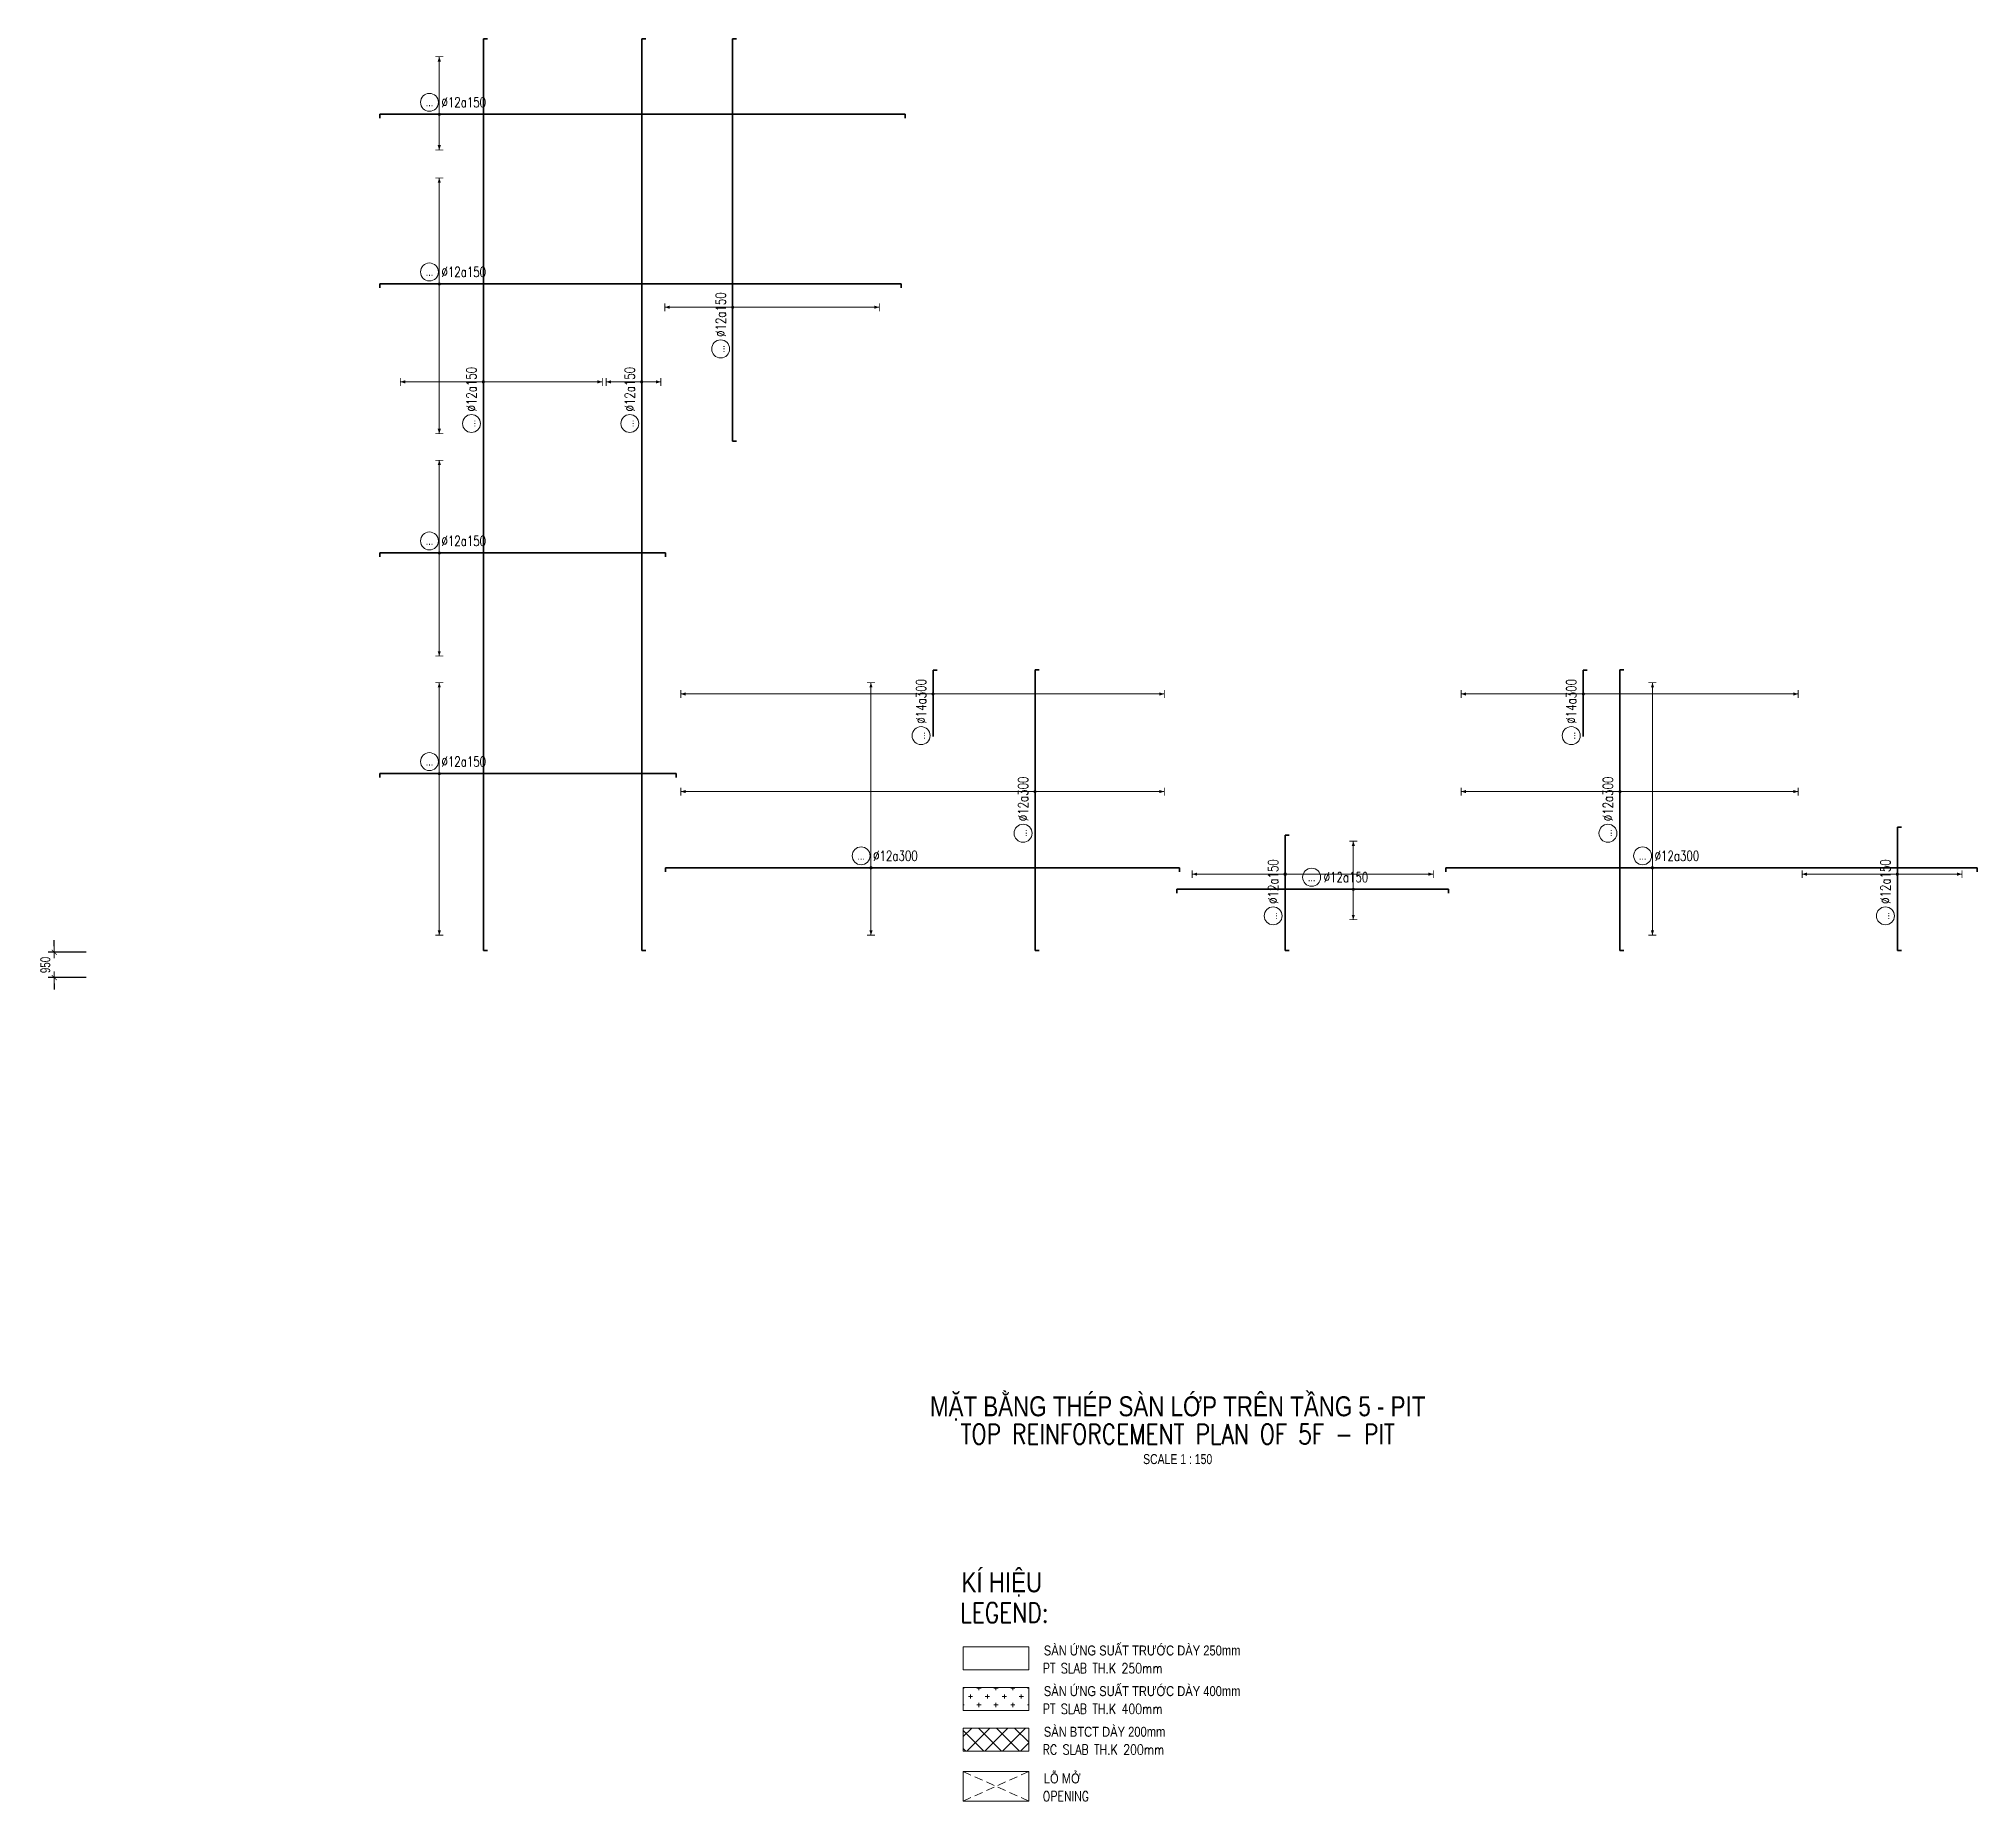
# Model space of a CAD drawing. Header units: millimetres. Extents: x 118516 to 587762, y -24154 to 43200.
# Drawn here: x 244666 to 317450, y -22973 to 43200 of the extents above; entities that cross this region are included whole.
import ezdxf
from ezdxf.enums import TextEntityAlignment as Align

# ---------------------------------------------------------------- set-up
doc = ezdxf.new("R2010")
doc.units = ezdxf.units.MM
doc.linetypes.add('DASHED2', pattern=[9.525, 6.35, -3.175])
doc.layers.get('0').update_dxf_attribs({"lineweight": 20})
doc.layers.get('Defpoints').update_dxf_attribs({"color": 151, "lineweight": 9})
for name, color, linetype, lineweight in [('NDC_S_ANNO', 7, 'Continuous', 20), ('NDC_S_DIM', 1, 'Continuous', 15), ('NDC_S_ENG TEXT', 2, 'Continuous', 20), ('NDC_S_ENG TITLE', 3, 'Continuous', 20), ('NDC_S_HATCH MATERIAL', 8, 'Continuous', 13), ('NDC_S_OPENING', 9, 'DASHED2', 13), ('NDC_S_REBAR', 4, 'Continuous', 35), ('NDC_S_SLAB', 2, 'Continuous', 20), ('NDC_S_TEXT SYMBOL', 7, 'Continuous', 20), ('NDC_S_VN TEXT', 7, 'Continuous', 20), ('NDC_S_VN TITLE', 6, 'Continuous', 35)]:
    doc.layers.add(name, color=color, linetype=linetype, lineweight=lineweight)
doc.styles.add('$0$NDC_EN TXT', font='romans.shx', dxfattribs={"width": 0.8})
doc.styles.add('ARIAL', font='arial.ttf', dxfattribs={"width": 0.8})
doc.styles.add('NDC_ANNO', font='', dxfattribs={"width": 0.8})
doc.styles.add('NDC_DIM', font='', dxfattribs={"width": 0.75})
doc.styles.add('NDC_EN TXT', font='romans.shx', dxfattribs={"width": 0.8})
doc.styles.add('NDC_VIE TXT', font='arial.ttf', dxfattribs={"width": 0.8})
doc.styles.get('NDC_ANNO').set_extended_font_data('Dotum')
doc.styles.get('NDC_DIM').set_extended_font_data('Dotum')
doc.dimstyles.new('NDC_dim_150', dxfattribs={"dimscale": 150, "dimtxt": 2.5, "dimasz": 1.5, "dimexe": 1.5, "dimexo": 2.5, "dimgap": 1, "dimtad": 1, "dimdec": 0, "dimzin": 0, "dimdsep": 46, "dimtxsty": 'NDC_DIM', "dimblk": 'DIMMARK', "dimcen": 0.09, "dimdle": 1.2, "dimclrd": 1, "dimclre": 1, "dimclrt": 3, "dimadec": 0, "dimazin": 0, "dimtfac": 1, "dimtdec": 0, "dimtix": 1, "dimtofl": 0, "dimtmove": 0, "dimatfit": 3, "dimfxl": 8, "dimfxlon": 1, "dimtolj": 1, "dimtzin": 0, "dimarcsym": 0})

msp = doc.modelspace()

# ---------------------------------------------------------------- texts
at = {"layer": 'NDC_S_ENG TEXT', "style": '$0$NDC_EN TXT', "width": 0.8}
for s, height, p in [('LEGEND:', 750, (279262.3, -16268.5)), ('PT SLAB TH.K 250mm', 375, (282363.8, -18170)), ('PT SLAB TH.K 400mm', 375, (282363.8, -19696)), ('RC SLAB TH.K 200mm', 375, (282363.8, -21222)), ('OPENING', 375, (282363.8, -22973.4))]:
    msp.add_text(s, height=height, dxfattribs=at).set_placement(p)
at = {"layer": 'NDC_S_VN TEXT', "style": 'NDC_VIE TXT', "width": 0.8}
msp.add_text('KÍ HIỆU', height=750, dxfattribs=at).set_placement((279312.5, -14377.4), align=Align.TOP_LEFT)
for s, p in [('SÀN ỨNG SUẤT TRƯỚC DÀY 250mm', (282402.1, -17501.2)), ('SÀN ỨNG SUẤT TRƯỚC DÀY 400mm', (282402.1, -19027.2)), ('SÀN BTCT DÀY 200mm', (282402.1, -20553.2)), ('LỖ MỞ', (282402.1, -22304.5))]:
    msp.add_text(s, height=375, dxfattribs=at).set_placement(p)

# ---------------------------------------------------------------- blocks, each defined once
blk = doc.blocks.new('DIMMARK')
at = {"layer": 'NDC_S_DIM', "color": 1}
blk.add_line((-1.5, 0), (1, 0), dxfattribs=at)
at = {"layer": 'NDC_S_DIM', "color": 2, "const_width": 0.1}
blk.add_lwpolyline([(-0.42, -0.42), (0.42, 0.42)], dxfattribs=at)
blk = doc.blocks.new('*D11')
at = {"layer": 'Defpoints', "color": 0, "ltscale": 100, "transparency": 16777216}
for p in [(245250, 8900), (249132, 8900), (252606, 7950)]:
    blk.add_point(p, dxfattribs=at)
at = {"layer": 'NDC_S_DIM', "color": 1, "lineweight": -2, "ltscale": 100, "transparency": 16777216}
for p, q in [((246450, 8900), (245025, 8900)), ((245250, 9125), (245250, 9350)), ((246450, 7950), (245025, 7950)), ((245250, 7725), (245250, 7500))]:
    blk.add_line(p, q, dxfattribs=at)
at = {"layer": 'NDC_S_DIM', "color": 1, "lineweight": -2, "ltscale": 100, "transparency": 16777216, "xscale": 225, "yscale": 225, "zscale": 225}
for p, rotation in [((245250, 8900), 270), ((245250, 7950), 90)]:
    blk.add_blockref('DIMMARK', p, dxfattribs=dict(at, rotation=rotation))
at = {"layer": 'NDC_S_DIM', "color": 3, "ltscale": 100, "transparency": 16777216, "insert": (244913, 8425), "char_height": 375, "attachment_point": 5, "rotation": 90, "style": 'NDC_DIM'}
blk.add_mtext('\\A1;950', dxfattribs=at)
blk = doc.blocks.new('*U94')
h = blk.add_hatch(color=6)
edge = h.paths.add_edge_path()
edge.add_arc((4.81, 0), 0.3, 0, 360)
at = {"layer": 'NDC_S_DIM', "color": 8}
for q in [(4.81, 88.66), (4.81, -32.34)]:
    blk.add_line((4.81, 0), q, dxfattribs=at)
for points in [[(3.81, 88.66, 0.2, 0.2, 0), (5.81, 88.66, 0, 0, 0)], [(3.81, -32.34, 0.2, 0.2, 0), (5.81, -32.34, 0, 0, 0)]]:
    blk.add_lwpolyline(points, format="xyseb", dxfattribs=at)
at = {"layer": 'NDC_S_DIM'}
blk.add_circle((-5.62, 3), 2.25, dxfattribs=at)
at = {"layer": 'NDC_S_DIM', "color": 6}
blk.add_circle((4.81, 0), 0.3, dxfattribs=at)
at = {"layer": 'NDC_S_DIM', "color": 8}
for points in [[(4.41, 87.46), (4.81, 88.66), (5.21, 87.46)], [(4.41, -31.14), (4.81, -32.34), (5.21, -31.14)]]:
    blk.add_solid(points, dxfattribs=at)
at = {"layer": 'NDC_S_REBAR'}
for p, q in [((0, 0), (-34.96, 0)), ((-34.96, 0), (-34.96, -1)), ((0, 0), (35.24, 0)), ((35.24, 0), (35.24, -1)), ((-34.96, -1), (-34.96, -1)), ((35.24, -1), (35.24, -1))]:
    blk.add_line(p, q, dxfattribs=at)
at = {"layer": 'NDC_S_VN TEXT', "style": 'ARIAL', "width": 0.8}
blk.add_attdef('KHT', text='', height=2, dxfattribs=at).set_placement((-5.62, 3), align=Align.MIDDLE_CENTER)
at = {"layer": 'NDC_S_VN TEXT', "color": 3, "style": 'NDC_EN TXT', "width": 0.75}
blk.add_attdef('DKT', (-2.62, 1.75), '', height=2.5, dxfattribs=at)
blk = doc.blocks.new('*U13')
h = blk.add_hatch(color=6)
edge = h.paths.add_edge_path()
edge.add_arc((-9.3, 0), 0.3, 0, 360)
at = {"layer": 'NDC_S_DIM', "color": 8}
for q in [(-9.3, 23.21), (-9.3, -25.79)]:
    blk.add_line((-9.3, 0), q, dxfattribs=at)
for points in [[(-10.3, 23.21, 0.2, 0.2, 0), (-8.3, 23.21, 0, 0, 0)], [(-10.3, -25.79, 0.2, 0.2, 0), (-8.3, -25.79, 0, 0, 0)]]:
    blk.add_lwpolyline(points, format="xyseb", dxfattribs=at)
at = {"layer": 'NDC_S_DIM'}
blk.add_circle((-11.76, 3), 2.25, dxfattribs=at)
at = {"layer": 'NDC_S_DIM', "color": 6}
blk.add_circle((-9.3, 0), 0.3, dxfattribs=at)
at = {"layer": 'NDC_S_DIM', "color": 8}
for points in [[(-9.7, 22.01), (-9.3, 23.21), (-8.9, 22.01)], [(-9.7, -24.59), (-9.3, -25.79), (-8.9, -24.59)]]:
    blk.add_solid(points, dxfattribs=at)
at = {"layer": 'NDC_S_REBAR'}
for p, q in [((0, 0), (-24.2, 0)), ((-24.2, 0), (-24.2, -1)), ((0, 0), (47.33, 0)), ((47.33, 0), (47.33, -1)), ((-24.2, -1), (-24.2, -1)), ((47.33, -1), (47.33, -1))]:
    blk.add_line(p, q, dxfattribs=at)
at = {"layer": 'NDC_S_VN TEXT', "style": 'ARIAL', "width": 0.8}
blk.add_attdef('KHT', text='', height=2, dxfattribs=at).set_placement((-11.76, 3), align=Align.MIDDLE_CENTER)
at = {"layer": 'NDC_S_VN TEXT', "color": 3, "style": 'NDC_EN TXT', "width": 0.75}
blk.add_attdef('DKT', (-8.76, 1.75), '', height=2.5, dxfattribs=at)
blk = doc.blocks.new('*U92')
h = blk.add_hatch(color=6)
edge = h.paths.add_edge_path()
edge.add_arc((4.81, 0), 0.3, 0, 360)
at = {"layer": 'NDC_S_DIM', "color": 8}
for q in [(4.81, 20.79), (4.81, -29.74)]:
    blk.add_line((4.81, 0), q, dxfattribs=at)
for points in [[(3.81, 20.79, 0.2, 0.2, 0), (5.81, 20.79, 0, 0, 0)], [(3.81, -29.74, 0.2, 0.2, 0), (5.81, -29.74, 0, 0, 0)]]:
    blk.add_lwpolyline(points, format="xyseb", dxfattribs=at)
at = {"layer": 'NDC_S_DIM'}
blk.add_circle((-5.62, 3), 2.25, dxfattribs=at)
at = {"layer": 'NDC_S_DIM', "color": 6}
blk.add_circle((4.81, 0), 0.3, dxfattribs=at)
at = {"layer": 'NDC_S_DIM', "color": 8}
for points in [[(4.41, 19.59), (4.81, 20.79), (5.21, 19.59)], [(4.41, -28.54), (4.81, -29.74), (5.21, -28.54)]]:
    blk.add_solid(points, dxfattribs=at)
at = {"layer": 'NDC_S_REBAR'}
for p, q in [((0, 0), (-137.51, 0)), ((-137.51, 0), (-137.51, -1)), ((0, 0), (90.69, 0)), ((90.69, 0), (90.69, -1)), ((-137.51, -1), (-137.51, -1)), ((90.69, -1), (90.69, -1))]:
    blk.add_line(p, q, dxfattribs=at)
at = {"layer": 'NDC_S_VN TEXT', "style": 'ARIAL', "width": 0.8}
blk.add_attdef('KHT', text='', height=2, dxfattribs=at).set_placement((-5.62, 3), align=Align.MIDDLE_CENTER)
at = {"layer": 'NDC_S_VN TEXT', "color": 3, "style": 'NDC_EN TXT', "width": 0.75}
blk.add_attdef('DKT', (-2.62, 1.75), '', height=2.5, dxfattribs=at)
blk = doc.blocks.new('Drawing name_symbol')
at = {"layer": 'NDC_S_ENG TITLE', "style": 'NDC_EN TXT', "width": 0.8}
blk.add_attdef('SECTDET1', text='', height=5, dxfattribs=at).set_placement((0, 1.01), align=Align.CENTER)
at = {"layer": 'NDC_S_TEXT SYMBOL', "lineweight": 25, "style": 'NDC_ANNO', "width": 0.8}
blk.add_attdef('SSCALE', text='', height=2.5, dxfattribs=at).set_placement((0, -4), align=Align.CENTER)
at = {"layer": 'NDC_S_VN TITLE', "style": 'NDC_VIE TXT', "width": 0.8}
blk.add_attdef('SECTDET2', text='', height=5, dxfattribs=at).set_placement((0, 7.97), align=Align.CENTER)
blk = doc.blocks.new('*U18')
h = blk.add_hatch(color=6)
edge = h.paths.add_edge_path()
edge.add_arc((-9.3, 0), 0.3, 0, 360)
at = {"layer": 'NDC_S_DIM', "color": 8}
for q in [(-9.3, 26.54), (-9.3, -37.46)]:
    blk.add_line((-9.3, 0), q, dxfattribs=at)
for points in [[(-10.3, 26.54, 0.2, 0.2, 0), (-8.3, 26.54, 0, 0, 0)], [(-10.3, -37.46, 0.2, 0.2, 0), (-8.3, -37.46, 0, 0, 0)]]:
    blk.add_lwpolyline(points, format="xyseb", dxfattribs=at)
at = {"layer": 'NDC_S_DIM'}
blk.add_circle((-11.76, 3), 2.25, dxfattribs=at)
at = {"layer": 'NDC_S_DIM', "color": 6}
blk.add_circle((-9.3, 0), 0.3, dxfattribs=at)
at = {"layer": 'NDC_S_DIM', "color": 8}
for points in [[(-9.7, 25.34), (-9.3, 26.54), (-8.9, 25.34)], [(-9.7, -36.26), (-9.3, -37.46), (-8.9, -36.26)]]:
    blk.add_solid(points, dxfattribs=at)
at = {"layer": 'NDC_S_REBAR'}
for p, q in [((0, 0), (-24.2, 0)), ((-24.2, 0), (-24.2, -1)), ((0, 0), (106.29, 0)), ((106.29, 0), (106.29, -1)), ((-24.2, -1), (-24.2, -1)), ((106.29, -1), (106.29, -1))]:
    blk.add_line(p, q, dxfattribs=at)
at = {"layer": 'NDC_S_VN TEXT', "style": 'ARIAL', "width": 0.8}
blk.add_attdef('KHT', text='', height=2, dxfattribs=at).set_placement((-11.76, 3), align=Align.MIDDLE_CENTER)
at = {"layer": 'NDC_S_VN TEXT', "color": 3, "style": 'NDC_EN TXT', "width": 0.75}
blk.add_attdef('DKT', (-8.76, 1.75), '', height=2.5, dxfattribs=at)
blk = doc.blocks.new('*U89')
h = blk.add_hatch(color=6)
edge = h.paths.add_edge_path()
edge.add_arc((-9.3, 0), 0.3, 0, 360)
at = {"layer": 'NDC_S_DIM', "color": 8}
for q in [(-9.3, 14.41), (-9.3, -8.92)]:
    blk.add_line((-9.3, 0), q, dxfattribs=at)
for points in [[(-10.3, 14.41, 0.2, 0.2, 0), (-8.3, 14.41, 0, 0, 0)], [(-10.3, -8.92, 0.2, 0.2, 0), (-8.3, -8.92, 0, 0, 0)]]:
    blk.add_lwpolyline(points, format="xyseb", dxfattribs=at)
at = {"layer": 'NDC_S_DIM'}
blk.add_circle((-11.76, 3), 2.25, dxfattribs=at)
at = {"layer": 'NDC_S_DIM', "color": 6}
blk.add_circle((-9.3, 0), 0.3, dxfattribs=at)
at = {"layer": 'NDC_S_DIM', "color": 8}
for points in [[(-9.7, 13.21), (-9.3, 14.41), (-8.9, 13.21)], [(-9.7, -7.72), (-9.3, -8.92), (-8.9, -7.72)]]:
    blk.add_solid(points, dxfattribs=at)
at = {"layer": 'NDC_S_REBAR'}
for p, q in [((0, 0), (-24.2, 0)), ((-24.2, 0), (-24.2, -1)), ((0, 0), (107.33, 0)), ((107.33, 0), (107.33, -1)), ((-24.2, -1), (-24.2, -1)), ((107.33, -1), (107.33, -1))]:
    blk.add_line(p, q, dxfattribs=at)
at = {"layer": 'NDC_S_VN TEXT', "style": 'ARIAL', "width": 0.8}
blk.add_attdef('KHT', text='', height=2, dxfattribs=at).set_placement((-11.76, 3), align=Align.MIDDLE_CENTER)
at = {"layer": 'NDC_S_VN TEXT', "color": 3, "style": 'NDC_EN TXT', "width": 0.75}
blk.add_attdef('DKT', (-8.76, 1.75), '', height=2.5, dxfattribs=at)
blk = doc.blocks.new('*U91')
h = blk.add_hatch(color=6)
edge = h.paths.add_edge_path()
edge.add_arc((4.81, 0), 0.3, 0, 360)
at = {"layer": 'NDC_S_DIM', "color": 8}
for q in [(4.81, 8.91), (4.81, -4.78)]:
    blk.add_line((4.81, 0), q, dxfattribs=at)
for points in [[(3.81, 8.91, 0.2, 0.2, 0), (5.81, 8.91, 0, 0, 0)], [(3.81, -4.78, 0.2, 0.2, 0), (5.81, -4.78, 0, 0, 0)]]:
    blk.add_lwpolyline(points, format="xyseb", dxfattribs=at)
at = {"layer": 'NDC_S_DIM'}
blk.add_circle((-5.62, 3), 2.25, dxfattribs=at)
at = {"layer": 'NDC_S_DIM', "color": 6}
blk.add_circle((4.81, 0), 0.3, dxfattribs=at)
at = {"layer": 'NDC_S_DIM', "color": 8}
for points in [[(4.41, 7.71), (4.81, 8.91), (5.21, 7.71)], [(4.41, -3.58), (4.81, -4.78), (5.21, -3.58)]]:
    blk.add_solid(points, dxfattribs=at)
at = {"layer": 'NDC_S_REBAR'}
for p, q in [((0, 0), (-137.51, 0)), ((-137.51, 0), (-137.51, -1)), ((0, 0), (90.69, 0)), ((90.69, 0), (90.69, -1)), ((-137.51, -1), (-137.51, -1)), ((90.69, -1), (90.69, -1))]:
    blk.add_line(p, q, dxfattribs=at)
at = {"layer": 'NDC_S_VN TEXT', "style": 'ARIAL', "width": 0.8}
blk.add_attdef('KHT', text='', height=2, dxfattribs=at).set_placement((-5.62, 3), align=Align.MIDDLE_CENTER)
at = {"layer": 'NDC_S_VN TEXT', "color": 3, "style": 'NDC_EN TXT', "width": 0.75}
blk.add_attdef('DKT', (-2.62, 1.75), '', height=2.5, dxfattribs=at)
blk = doc.blocks.new('*U90')
h = blk.add_hatch(color=6)
edge = h.paths.add_edge_path()
edge.add_arc((4.81, 0), 0.3, 0, 360)
at = {"layer": 'NDC_S_DIM', "color": 8}
for q in [(4.81, 16.97), (4.81, -36.7)]:
    blk.add_line((4.81, 0), q, dxfattribs=at)
for points in [[(3.81, 16.97, 0.2, 0.2, 0), (5.81, 16.97, 0, 0, 0)], [(3.81, -36.7, 0.2, 0.2, 0), (5.81, -36.7, 0, 0, 0)]]:
    blk.add_lwpolyline(points, format="xyseb", dxfattribs=at)
at = {"layer": 'NDC_S_DIM'}
blk.add_circle((-5.62, 3), 2.25, dxfattribs=at)
at = {"layer": 'NDC_S_DIM', "color": 6}
blk.add_circle((4.81, 0), 0.3, dxfattribs=at)
at = {"layer": 'NDC_S_DIM', "color": 8}
for points in [[(4.41, 15.77), (4.81, 16.97), (5.21, 15.77)], [(4.41, -35.5), (4.81, -36.7), (5.21, -35.5)]]:
    blk.add_solid(points, dxfattribs=at)
at = {"layer": 'NDC_S_REBAR'}
for p, q in [((0, 0), (-28.75, 0)), ((-28.75, 0), (-28.75, -1)), ((0, 0), (72.01, 0)), ((72.01, 0), (72.01, -1)), ((-28.75, -1), (-28.75, -1)), ((72.01, -1), (72.01, -1))]:
    blk.add_line(p, q, dxfattribs=at)
at = {"layer": 'NDC_S_VN TEXT', "style": 'ARIAL', "width": 0.8}
blk.add_attdef('KHT', text='', height=2, dxfattribs=at).set_placement((-5.62, 3), align=Align.MIDDLE_CENTER)
at = {"layer": 'NDC_S_VN TEXT', "color": 3, "style": 'NDC_EN TXT', "width": 0.75}
blk.add_attdef('DKT', (-2.62, 1.75), '', height=2.5, dxfattribs=at)
blk = doc.blocks.new('*U22')
h = blk.add_hatch(color=6)
edge = h.paths.add_edge_path()
edge.add_arc((4.81, 0), 0.3, 0, 360)
at = {"layer": 'NDC_S_DIM', "color": 8}
for q in [(4.81, 63.14), (4.81, -57.86)]:
    blk.add_line((4.81, 0), q, dxfattribs=at)
for points in [[(3.81, 63.14, 0.2, 0.2, 0), (5.81, 63.14, 0, 0, 0)], [(3.81, -57.86, 0.2, 0.2, 0), (5.81, -57.86, 0, 0, 0)]]:
    blk.add_lwpolyline(points, format="xyseb", dxfattribs=at)
at = {"layer": 'NDC_S_DIM'}
blk.add_circle((-5.62, 3), 2.25, dxfattribs=at)
at = {"layer": 'NDC_S_DIM', "color": 6}
blk.add_circle((4.81, 0), 0.3, dxfattribs=at)
at = {"layer": 'NDC_S_DIM', "color": 8}
for points in [[(4.41, 61.94), (4.81, 63.14), (5.21, 61.94)], [(4.41, -56.66), (4.81, -57.86), (5.21, -56.66)]]:
    blk.add_solid(points, dxfattribs=at)
at = {"layer": 'NDC_S_REBAR'}
for p, q in [((0, 0), (-5.85, 0)), ((-5.85, 0), (-5.85, 0)), ((0, 0), (10.81, 0)), ((10.81, 0), (10.81, -1)), ((-5.85, 0), (-5.85, 0)), ((10.81, -1), (10.81, -1))]:
    blk.add_line(p, q, dxfattribs=at)
at = {"layer": 'NDC_S_VN TEXT', "style": 'ARIAL', "width": 0.8}
blk.add_attdef('KHT', text='', height=2, dxfattribs=at).set_placement((-5.62, 3), align=Align.MIDDLE_CENTER)
at = {"layer": 'NDC_S_VN TEXT', "color": 3, "style": 'NDC_EN TXT', "width": 0.75}
blk.add_attdef('DKT', (-2.62, 1.75), '', height=2.5, dxfattribs=at)
blk = doc.blocks.new('*U93')
h = blk.add_hatch(color=6)
edge = h.paths.add_edge_path()
edge.add_arc((-9.3, 0), 0.3, 0, 360)
at = {"layer": 'NDC_S_DIM', "color": 8}
for q in [(-9.3, 22.77), (-9.3, -40.43)]:
    blk.add_line((-9.3, 0), q, dxfattribs=at)
for points in [[(-10.3, 22.77, 0.2, 0.2, 0), (-8.3, 22.77, 0, 0, 0)], [(-10.3, -40.43, 0.2, 0.2, 0), (-8.3, -40.43, 0, 0, 0)]]:
    blk.add_lwpolyline(points, format="xyseb", dxfattribs=at)
at = {"layer": 'NDC_S_DIM'}
blk.add_circle((-11.76, 3), 2.25, dxfattribs=at)
at = {"layer": 'NDC_S_DIM', "color": 6}
blk.add_circle((-9.3, 0), 0.3, dxfattribs=at)
at = {"layer": 'NDC_S_DIM', "color": 8}
for points in [[(-9.7, 21.57), (-9.3, 22.77), (-8.9, 21.57)], [(-9.7, -39.23), (-9.3, -40.43), (-8.9, -39.23)]]:
    blk.add_solid(points, dxfattribs=at)
at = {"layer": 'NDC_S_REBAR'}
for p, q in [((0, 0), (-24.2, 0)), ((-24.2, 0), (-24.2, -1)), ((0, 0), (50, 0)), ((50, 0), (50, -1)), ((-24.2, -1), (-24.2, -1)), ((50, -1), (50, -1))]:
    blk.add_line(p, q, dxfattribs=at)
at = {"layer": 'NDC_S_VN TEXT', "style": 'ARIAL', "width": 0.8}
blk.add_attdef('KHT', text='', height=2, dxfattribs=at).set_placement((-11.76, 3), align=Align.MIDDLE_CENTER)
at = {"layer": 'NDC_S_VN TEXT', "color": 3, "style": 'NDC_EN TXT', "width": 0.75}
blk.add_attdef('DKT', (-8.76, 1.75), '', height=2.5, dxfattribs=at)
blk = doc.blocks.new('*U95')
h = blk.add_hatch(color=6)
edge = h.paths.add_edge_path()
edge.add_arc((-9.3, 0), 0.3, 0, 360)
at = {"layer": 'NDC_S_DIM', "color": 8}
for q in [(-9.3, 46.35), (-9.3, -16.85)]:
    blk.add_line((-9.3, 0), q, dxfattribs=at)
for points in [[(-10.3, 46.35, 0.2, 0.2, 0), (-8.3, 46.35, 0, 0, 0)], [(-10.3, -16.85, 0.2, 0.2, 0), (-8.3, -16.85, 0, 0, 0)]]:
    blk.add_lwpolyline(points, format="xyseb", dxfattribs=at)
at = {"layer": 'NDC_S_DIM'}
blk.add_circle((-11.76, 3), 2.25, dxfattribs=at)
at = {"layer": 'NDC_S_DIM', "color": 6}
blk.add_circle((-9.3, 0), 0.3, dxfattribs=at)
at = {"layer": 'NDC_S_DIM', "color": 8}
for points in [[(-9.7, 45.15), (-9.3, 46.35), (-8.9, 45.15)], [(-9.7, -15.65), (-9.3, -16.85), (-8.9, -15.65)]]:
    blk.add_solid(points, dxfattribs=at)
at = {"layer": 'NDC_S_REBAR'}
for p, q in [((0, 0), (-60.72, 0)), ((-60.72, 0), (-60.72, -1)), ((0, 0), (67.94, 0)), ((67.94, 0), (67.94, -1)), ((-60.72, -1), (-60.72, -1)), ((67.94, -1), (67.94, -1))]:
    blk.add_line(p, q, dxfattribs=at)
at = {"layer": 'NDC_S_VN TEXT', "style": 'ARIAL', "width": 0.8}
blk.add_attdef('KHT', text='', height=2, dxfattribs=at).set_placement((-11.76, 3), align=Align.MIDDLE_CENTER)
at = {"layer": 'NDC_S_VN TEXT', "color": 3, "style": 'NDC_EN TXT', "width": 0.75}
blk.add_attdef('DKT', (-8.76, 1.75), '', height=2.5, dxfattribs=at)
blk = doc.blocks.new('*U96')
h = blk.add_hatch(color=6)
edge = h.paths.add_edge_path()
edge.add_arc((4.81, 0), 0.3, 0, 360)
at = {"layer": 'NDC_S_DIM', "color": 8}
for q in [(4.81, 39.74), (4.81, -44.6)]:
    blk.add_line((4.81, 0), q, dxfattribs=at)
for points in [[(3.81, 39.74, 0.2, 0.2, 0), (5.81, 39.74, 0, 0, 0)], [(3.81, -44.6, 0.2, 0.2, 0), (5.81, -44.6, 0, 0, 0)]]:
    blk.add_lwpolyline(points, format="xyseb", dxfattribs=at)
at = {"layer": 'NDC_S_DIM'}
blk.add_circle((-5.62, 3), 2.25, dxfattribs=at)
at = {"layer": 'NDC_S_DIM', "color": 6}
blk.add_circle((4.81, 0), 0.3, dxfattribs=at)
at = {"layer": 'NDC_S_DIM', "color": 8}
for points in [[(4.41, 38.54), (4.81, 39.74), (5.21, 38.54)], [(4.41, -43.4), (4.81, -44.6), (5.21, -43.4)]]:
    blk.add_solid(points, dxfattribs=at)
at = {"layer": 'NDC_S_REBAR'}
for p, q in [((0, 0), (-34.96, 0)), ((-34.96, 0), (-34.96, -1)), ((0, 0), (35.24, 0)), ((35.24, 0), (35.24, -1)), ((-34.96, -1), (-34.96, -1)), ((35.24, -1), (35.24, -1))]:
    blk.add_line(p, q, dxfattribs=at)
at = {"layer": 'NDC_S_VN TEXT', "style": 'ARIAL', "width": 0.8}
blk.add_attdef('KHT', text='', height=2, dxfattribs=at).set_placement((-5.62, 3), align=Align.MIDDLE_CENTER)
at = {"layer": 'NDC_S_VN TEXT', "color": 3, "style": 'NDC_EN TXT', "width": 0.75}
blk.add_attdef('DKT', (-2.62, 1.75), '', height=2.5, dxfattribs=at)
blk = doc.blocks.new('*U97')
h = blk.add_hatch(color=6)
edge = h.paths.add_edge_path()
edge.add_arc((4.81, 0), 0.3, 0, 360)
at = {"layer": 'NDC_S_DIM', "color": 8}
for q in [(4.81, 23.85), (4.81, -16.15)]:
    blk.add_line((4.81, 0), q, dxfattribs=at)
for points in [[(3.81, 23.85, 0.2, 0.2, 0), (5.81, 23.85, 0, 0, 0)], [(3.81, -16.15, 0.2, 0.2, 0), (5.81, -16.15, 0, 0, 0)]]:
    blk.add_lwpolyline(points, format="xyseb", dxfattribs=at)
at = {"layer": 'NDC_S_DIM'}
blk.add_circle((-5.62, 3), 2.25, dxfattribs=at)
at = {"layer": 'NDC_S_DIM', "color": 6}
blk.add_circle((4.81, 0), 0.3, dxfattribs=at)
at = {"layer": 'NDC_S_DIM', "color": 8}
for points in [[(4.41, 22.65), (4.81, 23.85), (5.21, 22.65)], [(4.41, -14.95), (4.81, -16.15), (5.21, -14.95)]]:
    blk.add_solid(points, dxfattribs=at)
at = {"layer": 'NDC_S_REBAR'}
for p, q in [((0, 0), (-14.28, 0)), ((-14.28, 0), (-14.28, -1)), ((0, 0), (16.58, 0)), ((16.58, 0), (16.58, -1)), ((-14.28, -1), (-14.28, -1)), ((16.58, -1), (16.58, -1))]:
    blk.add_line(p, q, dxfattribs=at)
at = {"layer": 'NDC_S_VN TEXT', "style": 'ARIAL', "width": 0.8}
blk.add_attdef('KHT', text='', height=2, dxfattribs=at).set_placement((-5.62, 3), align=Align.MIDDLE_CENTER)
at = {"layer": 'NDC_S_VN TEXT', "color": 3, "style": 'NDC_EN TXT', "width": 0.75}
blk.add_attdef('DKT', (-2.62, 1.75), '', height=2.5, dxfattribs=at)
blk = doc.blocks.new('*U98')
h = blk.add_hatch(color=6)
edge = h.paths.add_edge_path()
edge.add_arc((4.81, 0), 0.3, 0, 360)
at = {"layer": 'NDC_S_DIM', "color": 8}
for q in [(4.81, 23.26), (4.81, -37.07)]:
    blk.add_line((4.81, 0), q, dxfattribs=at)
for points in [[(3.81, 23.26, 0.2, 0.2, 0), (5.81, 23.26, 0, 0, 0)], [(3.81, -37.07, 0.2, 0.2, 0), (5.81, -37.07, 0, 0, 0)]]:
    blk.add_lwpolyline(points, format="xyseb", dxfattribs=at)
at = {"layer": 'NDC_S_DIM'}
blk.add_circle((-5.62, 3), 2.25, dxfattribs=at)
at = {"layer": 'NDC_S_DIM', "color": 6}
blk.add_circle((4.81, 0), 0.3, dxfattribs=at)
at = {"layer": 'NDC_S_DIM', "color": 8}
for points in [[(4.41, 22.06), (4.81, 23.26), (5.21, 22.06)], [(4.41, -35.87), (4.81, -37.07), (5.21, -35.87)]]:
    blk.add_solid(points, dxfattribs=at)
at = {"layer": 'NDC_S_REBAR'}
for p, q in [((0, 0), (-14.28, 0)), ((-14.28, 0), (-14.28, -1)), ((0, 0), (14.58, 0)), ((14.58, 0), (14.58, -1)), ((-14.28, -1), (-14.28, -1)), ((14.58, -1), (14.58, -1))]:
    blk.add_line(p, q, dxfattribs=at)
at = {"layer": 'NDC_S_VN TEXT', "style": 'ARIAL', "width": 0.8}
blk.add_attdef('KHT', text='', height=2, dxfattribs=at).set_placement((-5.62, 3), align=Align.MIDDLE_CENTER)
at = {"layer": 'NDC_S_VN TEXT', "color": 3, "style": 'NDC_EN TXT', "width": 0.75}
blk.add_attdef('DKT', (-2.62, 1.75), '', height=2.5, dxfattribs=at)
blk = doc.blocks.new('*U99')
h = blk.add_hatch(color=6)
edge = h.paths.add_edge_path()
edge.add_arc((-9.3, 0), 0.3, 0, 360)
at = {"layer": 'NDC_S_DIM', "color": 8}
for q in [(-9.3, 46.35), (-9.3, -16.85)]:
    blk.add_line((-9.3, 0), q, dxfattribs=at)
for points in [[(-10.3, 46.35, 0.2, 0.2, 0), (-8.3, 46.35, 0, 0, 0)], [(-10.3, -16.85, 0.2, 0.2, 0), (-8.3, -16.85, 0, 0, 0)]]:
    blk.add_lwpolyline(points, format="xyseb", dxfattribs=at)
at = {"layer": 'NDC_S_DIM'}
blk.add_circle((-11.76, 3), 2.25, dxfattribs=at)
at = {"layer": 'NDC_S_DIM', "color": 6}
blk.add_circle((-9.3, 0), 0.3, dxfattribs=at)
at = {"layer": 'NDC_S_DIM', "color": 8}
for points in [[(-9.7, 45.15), (-9.3, 46.35), (-8.9, 45.15)], [(-9.7, -15.65), (-9.3, -16.85), (-8.9, -15.65)]]:
    blk.add_solid(points, dxfattribs=at)
at = {"layer": 'NDC_S_REBAR'}
for p, q in [((0, 0), (-61, 0)), ((-61, 0), (-61, -1)), ((0, 0), (72, 0)), ((72, 0), (72, -1)), ((-61, -1), (-61, -1)), ((72, -1), (72, -1))]:
    blk.add_line(p, q, dxfattribs=at)
at = {"layer": 'NDC_S_VN TEXT', "style": 'ARIAL', "width": 0.8}
blk.add_attdef('KHT', text='', height=2, dxfattribs=at).set_placement((-11.76, 3), align=Align.MIDDLE_CENTER)
at = {"layer": 'NDC_S_VN TEXT', "color": 3, "style": 'NDC_EN TXT', "width": 0.75}
blk.add_attdef('DKT', (-8.76, 1.75), '', height=2.5, dxfattribs=at)
blk = doc.blocks.new('*U100')
h = blk.add_hatch(color=6)
edge = h.paths.add_edge_path()
edge.add_arc((4.81, 0), 0.3, 0, 360)
at = {"layer": 'NDC_S_DIM', "color": 8}
for q in [(4.81, 12.05), (4.81, -7.62)]:
    blk.add_line((4.81, 0), q, dxfattribs=at)
for points in [[(3.81, 12.05, 0.2, 0.2, 0), (5.81, 12.05, 0, 0, 0)], [(3.81, -7.62, 0.2, 0.2, 0), (5.81, -7.62, 0, 0, 0)]]:
    blk.add_lwpolyline(points, format="xyseb", dxfattribs=at)
at = {"layer": 'NDC_S_DIM'}
blk.add_circle((-5.62, 3), 2.25, dxfattribs=at)
at = {"layer": 'NDC_S_DIM', "color": 6}
blk.add_circle((4.81, 0), 0.3, dxfattribs=at)
at = {"layer": 'NDC_S_DIM', "color": 8}
for points in [[(4.41, 10.85), (4.81, 12.05), (5.21, 10.85)], [(4.41, -6.42), (4.81, -7.62), (5.21, -6.42)]]:
    blk.add_solid(points, dxfattribs=at)
at = {"layer": 'NDC_S_REBAR'}
for p, q in [((0, 0), (-39.35, 0)), ((-39.35, 0), (-39.35, -1)), ((0, 0), (28.65, 0)), ((28.65, 0), (28.65, -1)), ((-39.35, -1), (-39.35, -1)), ((28.65, -1), (28.65, -1))]:
    blk.add_line(p, q, dxfattribs=at)
at = {"layer": 'NDC_S_VN TEXT', "style": 'ARIAL', "width": 0.8}
blk.add_attdef('KHT', text='', height=2, dxfattribs=at).set_placement((-5.62, 3), align=Align.MIDDLE_CENTER)
at = {"layer": 'NDC_S_VN TEXT', "color": 3, "style": 'NDC_EN TXT', "width": 0.75}
blk.add_attdef('DKT', (-2.62, 1.75), '', height=2.5, dxfattribs=at)
blk = doc.blocks.new('*U101')
h = blk.add_hatch(color=6)
edge = h.paths.add_edge_path()
edge.add_arc((4.81, 0), 0.3, 0, 360)
at = {"layer": 'NDC_S_DIM', "color": 8}
for q in [(4.81, 30.55), (4.81, -53.78)]:
    blk.add_line((4.81, 0), q, dxfattribs=at)
for points in [[(3.81, 30.55, 0.2, 0.2, 0), (5.81, 30.55, 0, 0, 0)], [(3.81, -53.78, 0.2, 0.2, 0), (5.81, -53.78, 0, 0, 0)]]:
    blk.add_lwpolyline(points, format="xyseb", dxfattribs=at)
at = {"layer": 'NDC_S_DIM'}
blk.add_circle((-5.62, 3), 2.25, dxfattribs=at)
at = {"layer": 'NDC_S_DIM', "color": 6}
blk.add_circle((4.81, 0), 0.3, dxfattribs=at)
at = {"layer": 'NDC_S_DIM', "color": 8}
for points in [[(4.41, 29.35), (4.81, 30.55), (5.21, 29.35)], [(4.41, -52.58), (4.81, -53.78), (5.21, -52.58)]]:
    blk.add_solid(points, dxfattribs=at)
at = {"layer": 'NDC_S_REBAR'}
for p, q in [((0, 0), (-5.85, 0)), ((-5.85, 0), (-5.85, 0)), ((0, 0), (10.81, 0)), ((10.81, 0), (10.81, -1)), ((-5.85, 0), (-5.85, 0)), ((10.81, -1), (10.81, -1))]:
    blk.add_line(p, q, dxfattribs=at)
at = {"layer": 'NDC_S_VN TEXT', "style": 'ARIAL', "width": 0.8}
blk.add_attdef('KHT', text='', height=2, dxfattribs=at).set_placement((-5.62, 3), align=Align.MIDDLE_CENTER)
at = {"layer": 'NDC_S_VN TEXT', "color": 3, "style": 'NDC_EN TXT', "width": 0.75}
blk.add_attdef('DKT', (-2.62, 1.75), '', height=2.5, dxfattribs=at)

# ---------------------------------------------------------------- dimensions: what is measured, and where the dimension line sits
at = {"layer": 'NDC_S_DIM', "ltscale": 100}
dim = msp.add_linear_dim(base=(245250, 8900), p1=(252606, 7950), p2=(249132.4, 8900), angle=90, dimstyle='NDC_dim_150', dxfattribs=at)
dim.commit()
dim.dimension.update_dxf_attribs({"geometry": '*D11', "text_midpoint": (244912.5, 8425)})

# ---------------------------------------------------------------- hatches: boundary and pattern name
at = {"layer": 'NDC_S_HATCH MATERIAL', "ltscale": 100}
h = msp.add_hatch(dxfattribs=at)
h.set_pattern_fill('CROSS', color=256, scale=50)
h.set_pattern_definition([(0, (75418.86, -10468.26), (317.5, 317.5), [158.75, -476.25]), (90, (75498.24, -10547.63), (-317.5, 317.5), [158.75, -476.25])])
h.paths.add_polyline_path([(279376.7, -18699.2), (279376.7, -19563.3), (281835, -19563.3), (281835, -18699.2)])
h = msp.add_hatch(dxfattribs=at)
h.set_pattern_fill('ANSI37', color=256, scale=150)
h.set_pattern_definition([(45, (83496.7, -16393.77), (-336.7596, 336.7596), []), (135, (83496.7, -16393.77), (-336.7596, -336.7596), [])])
h.paths.add_polyline_path([(279376.7, -20225.2), (279376.7, -21089.3), (281835, -21089.3), (281835, -20225.2)])

# ---------------------------------------------------------------- linework, layer by layer
at = {"layer": 'NDC_S_OPENING', "ltscale": 50}
for p, q in [((279376.7, -21858.7), (281835, -22966.9)), ((279376.7, -22966.9), (281835, -21858.7))]:
    msp.add_line(p, q, dxfattribs=at)
at = {"layer": 'NDC_S_SLAB'}
for points in [[(279376.7, -17173.2), (281835, -17173.2), (281835, -18037.3), (279376.7, -18037.3)], [(279376.7, -18699.2), (281835, -18699.2), (281835, -19563.3), (279376.7, -19563.3)], [(279376.7, -20225.2), (281835, -20225.2), (281835, -21089.3), (279376.7, -21089.3)], [(279376.7, -21858.7), (281835, -21858.7), (281835, -22966.9), (279376.7, -22966.9)]]:
    msp.add_lwpolyline(points, close=True, dxfattribs=at)

# ---------------------------------------------------------------- block references
at = {"layer": 'NDC_S_ANNO', "xscale": 150, "yscale": 150, "zscale": 150}
msp.add_blockref('Drawing name_symbol', (287428.9, -9715.1), dxfattribs=at).add_auto_attribs({'SECTDET1': 'TOP REINFORCEMENT PLAN OF 5F - PIT', 'SECTDET2': 'MẶT BẰNG THÉP SÀN LỚP TRÊN TẦNG 5 - PIT', 'SSCALE': 'SCALE 1 : 150'})
at = {"layer": 'NDC_S_REBAR', "xscale": 150, "yscale": 150, "zscale": 150, "rotation": 90}
for name, p, values in [('*U92', (261363.4, 29597), {'KHT': '...', 'DKT': '%%c12a150'}), ('*U91', (267308.4, 29597), {'KHT': '...', 'DKT': '%%c12a150'}), ('*U90', (270720, 32398.7), {'KHT': '...', 'DKT': '%%c12a150'}), ('*U94', (282074.2, 14214.6), {'KHT': '...', 'DKT': '%%c12a300'}), ('*U22', (278246.5, 17877.8), {'KHT': '...', 'DKT': '%%c14a300'}), ('*U96', (304035.3, 14214.6), {'KHT': '...', 'DKT': '%%c12a300'}), ('*U101', (302657.5, 17877.8), {'KHT': '...', 'DKT': '%%c14a300'}), ('*U98', (291464.2, 11112.6), {'KHT': '...', 'DKT': '%%c12a150'}), ('*U97', (314452.2, 11112.6), {'KHT': '...', 'DKT': '%%c12a150'})]:
    msp.add_blockref(name, p, dxfattribs=at).add_auto_attribs(values)
at = {"layer": 'NDC_S_REBAR', "xscale": 150, "yscale": 150, "zscale": 150}
for name, p, values in [('*U89', (261100.3, 40363.6), {'KHT': '...', 'DKT': '%%c12a150'}), ('*U18', (261100.3, 33994), {'KHT': '...', 'DKT': '%%c12a150'}), ('*U13', (261100.3, 23894.2), {'KHT': '...', 'DKT': '%%c12a150'}), ('*U93', (261100.3, 15609.9), {'KHT': '...', 'DKT': '%%c12a150'}), ('*U95', (277308.3, 12072.9), {'KHT': '...', 'DKT': '%%c12a300'}), ('*U99', (306650.7, 12072.9), {'KHT': '...', 'DKT': '%%c12a300'}), ('*U100', (293302.4, 11268.2), {'KHT': '...', 'DKT': '%%c12a150'})]:
    msp.add_blockref(name, p, dxfattribs=at).add_auto_attribs(values)

msp.set_redraw_order([(e.dxf.handle, doc.entitydb.next_handle()) for e in msp.query("TEXT MTEXT ATTDEF DIMENSION ARC_DIMENSION")])  # texts and dimensions are drawn at this point

doc.saveas('drawing.dxf')
